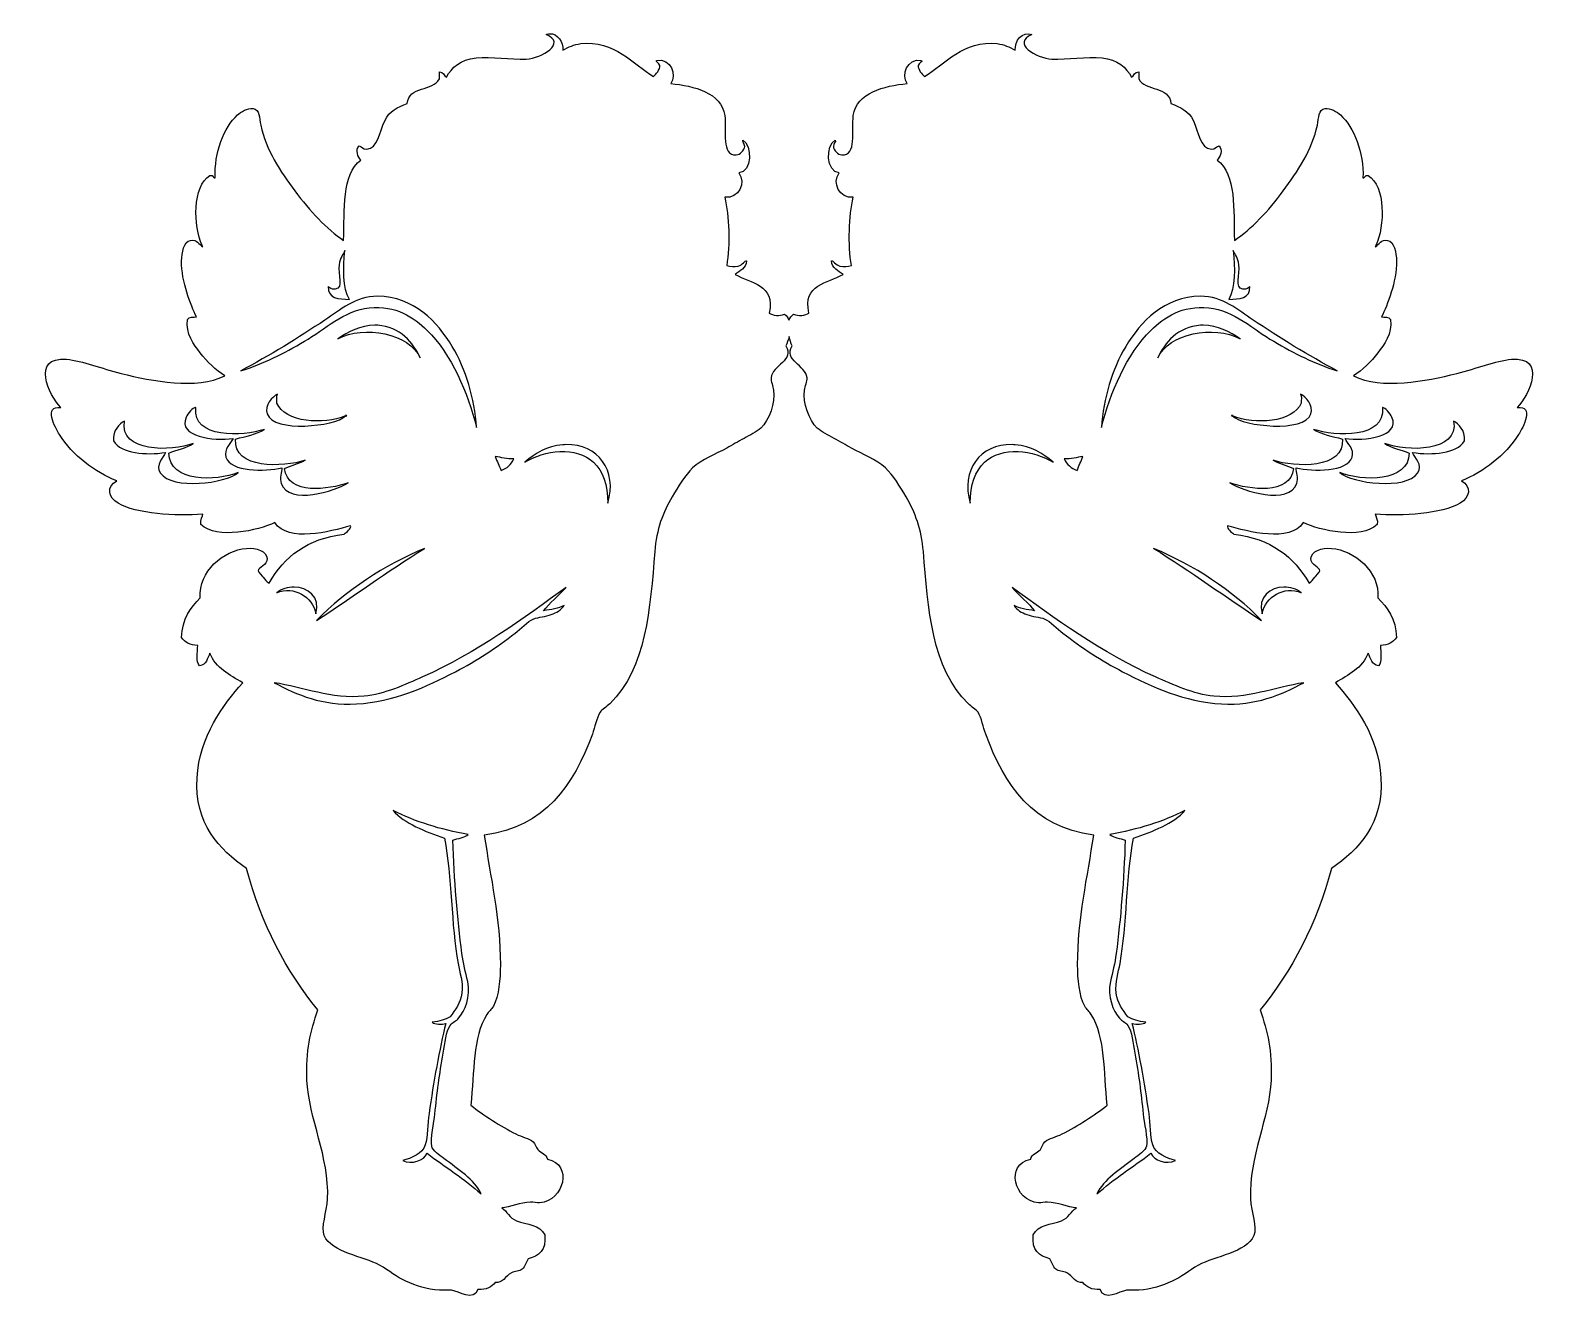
# Model space of a CAD drawing. Header units: centimetres. Extents: x -6.9 to 8.1, y -5.5 to 7.
import ezdxf

# ---------------------------------------------------------------- set-up
doc = ezdxf.new("R2010")
doc.units = ezdxf.units.CM
doc.header["$MEASUREMENT"] = 0
doc.layers.add('Layer 1', color=7, linetype='Continuous')

msp = doc.modelspace()

# ---------------------------------------------------------------- linework, layer by layer
at = {"layer": 'Layer 1', "color": 201}
for points, knots in [([(-1.79606, 6.97612), (-1.80756, 6.97526), (-1.81921, 6.97309), (-1.83161, 6.96785), (-1.83161, 6.96785), (-1.62352, 6.88403), (-1.87417, 6.73512), (-2.02839, 6.72642), (-2.02839, 6.72642), (-2.18449, 6.71761), (-2.36753, 6.75565), (-2.52366, 6.73882), (-2.52366, 6.73882), (-2.67656, 6.72234), (-2.76558, 6.64067), (-2.81636, 6.54865), (-2.81636, 6.54865), (-2.84454, 6.56069), (-2.84176, 6.60295), (-2.88581, 6.59909), (-2.88581, 6.59909), (-2.88581, 6.59909), (-2.88581, 6.52964), (-2.88581, 6.52964), (-2.88581, 6.52964), (-2.94923, 6.40682), (-3.19106, 6.46222), (-3.20331, 6.28821), (-3.20331, 6.28821), (-3.29986, 6.2481), (-3.37667, 6.21817), (-3.42573, 6.11623), (-3.42573, 6.11623), (-3.48018, 6.00307), (-3.49351, 5.84188), (-3.6035, 5.83759), (-3.6035, 5.83759), (-3.64753, 5.83587), (-3.64406, 5.85946), (-3.67957, 5.86901), (-3.67957, 5.86901), (-3.72063, 5.83374), (-3.68939, 5.75282), (-3.66055, 5.72928), (-3.66055, 5.72928), (-3.85423, 5.58342), (-3.82112, 5.23808), (-3.8317, 4.93553), (-3.8317, 4.93553), (-3.99799, 5.04607), (-4.1664, 5.22495), (-4.31456, 5.42418), (-4.31456, 5.42418), (-4.45484, 5.61283), (-4.60089, 5.83592), (-4.65108, 6.07241), (-4.65108, 6.07241), (-4.66725, 6.14853), (-4.65931, 6.2284), (-4.72715, 6.23695), (-4.72715, 6.23695), (-4.78142, 6.2438), (-4.84524, 6.20573), (-4.88011, 6.17411), (-4.88011, 6.17411), (-5.01497, 6.05177), (-5.11024, 5.80332), (-5.1017, 5.55151), (-5.1017, 5.55151), (-5.11604, 5.53759), (-5.11706, 5.59156), (-5.15296, 5.57714), (-5.15296, 5.57714), (-5.32557, 5.47022), (-5.3178, 5.07808), (-5.22903, 4.88509), (-5.22903, 4.88509), (-5.22784, 4.87996), (-5.22239, 4.87824), (-5.22242, 4.87186), (-5.22242, 4.87186), (-5.26414, 4.89779), (-5.27871, 4.94487), (-5.34314, 4.93553), (-5.34314, 4.93553), (-5.4122, 4.92553), (-5.43109, 4.815), (-5.43244, 4.73213), (-5.43244, 4.73213), (-5.4358, 4.52298), (-5.34134, 4.29935), (-5.28609, 4.17981), (-5.28609, 4.17981), (-5.3108, 4.17558), (-5.36041, 4.18389), (-5.37539, 4.15418), (-5.37539, 4.15418), (-5.39415, 4.01207), (-5.31119, 3.90733), (-5.24806, 3.82428), (-5.24806, 3.82428), (-5.18043, 3.73533), (-5.09577, 3.65672), (-5.00663, 3.59608), (-5.00663, 3.59608), (-5.28584, 3.46061), (-5.7208, 3.54476), (-6.02941, 3.62088), (-6.02941, 3.62088), (-6.22327, 3.66869), (-6.4115, 3.74765), (-6.56933, 3.76061), (-6.56933, 3.76061), (-6.92684, 3.78998), (-6.74145, 3.40586), (-6.62638, 3.28436), (-6.62638, 3.28436), (-6.80098, 3.30812), (-6.68225, 3.08639), (-6.63878, 3.01812), (-6.63878, 3.01812), (-6.50781, 2.81243), (-6.29112, 2.64323), (-6.07323, 2.56089), (-6.07323, 2.56089), (-6.17732, 2.50575), (-6.15785, 2.39457), (-6.06083, 2.33847), (-6.06083, 2.33847), (-5.88023, 2.23407), (-5.4904, 2.21164), (-5.22243, 2.23016), (-5.22243, 2.23016), (-5.22256, 2.21529), (-5.25304, 2.17617), (-5.24145, 2.12846), (-5.24145, 2.12846), (-5.08072, 1.97804), (-4.67792, 2.07027), (-4.51137, 2.14748), (-4.51137, 2.14748), (-4.38022, 1.94925), (-3.96571, 2.0574), (-3.76227, 2.11606), (-3.76227, 2.11606), (-3.75542, 2.08582), (-3.80329, 2.05526), (-3.82594, 2.03338), (-3.82594, 2.03338), (-4.19339, 1.99229), (-4.41759, 1.80902), (-4.56843, 1.55134), (-4.56843, 1.55134), (-4.59637, 1.56534), (-4.60736, 1.58468), (-4.62548, 1.60839), (-4.62548, 1.60839), (-4.63138, 1.61609), (-4.67711, 1.6625), (-4.67674, 1.67123), (-4.67674, 1.67123), (-4.67544, 1.70364), (-4.58572, 1.72749), (-4.58744, 1.79195), (-4.58744, 1.79195), (-4.58942, 1.86558), (-4.69453, 1.90182), (-4.79084, 1.89365), (-4.79084, 1.89365), (-5.01907, 1.87431), (-5.2689, 1.66622), (-5.24807, 1.405), (-5.24807, 1.405), (-5.34173, 1.30607), (-5.42867, 1.20029), (-5.43245, 1.01143), (-5.43245, 1.01143), (-5.39877, 0.96682), (-5.35085, 0.93653), (-5.2737, 0.93536), (-5.2737, 0.93536), (-5.27452, 0.86334), (-5.29315, 0.77755), (-5.25468, 0.73196), (-5.25468, 0.73196), (-5.18893, 0.74241), (-5.17703, 0.80631), (-5.15298, 0.85846), (-5.15298, 0.85846), (-5.09512, 0.71103), (-4.95846, 0.64232), (-4.82887, 0.56659), (-4.82887, 0.56659), (-5.02247, 0.34265), (-5.25454, 0.0425), (-5.28032, -0.37268), (-5.28032, -0.37268), (-5.30821, -0.82149), (-5.06172, -1.08221), (-4.79084, -1.26813), (-4.79084, -1.26813), (-4.64262, -1.82055), (-4.40143, -2.27991), (-4.08639, -2.66546), (-4.08639, -2.66546), (-4.1582, -2.87988), (-4.20663, -3.0674), (-4.19388, -3.35751), (-4.19388, -3.35751), (-4.17687, -3.74457), (-3.97146, -4.11155), (-3.99048, -4.53243), (-3.99048, -4.53243), (-3.99638, -4.66308), (-4.05794, -4.81094), (-4.02273, -4.89458), (-4.02273, -4.89458), (-3.95164, -5.06352), (-3.63471, -5.09795), (-3.4762, -5.18645), (-3.4762, -5.18645), (-3.38151, -5.23934), (-3.30685, -5.30538), (-3.21575, -5.3452), (-3.21575, -5.3452), (-3.11579, -5.38891), (-3.01073, -5.42592), (-2.88585, -5.43367), (-2.88585, -5.43367), (-2.84849, -5.436), (-2.78553, -5.43036), (-2.76513, -5.43367), (-2.76513, -5.43367), (-2.69232, -5.44552), (-2.54754, -5.54668), (-2.50468, -5.42788), (-2.50468, -5.42788), (-2.42017, -5.43195), (-2.37099, -5.40057), (-2.33353, -5.3576), (-2.33353, -5.3576), (-2.26574, -5.36967), (-2.23169, -5.294), (-2.17478, -5.26252), (-2.17478, -5.26252), (-2.13893, -5.24265), (-2.09576, -5.25052), (-2.06647, -5.22449), (-2.06647, -5.22449), (-2.03943, -5.20044), (-2.02622, -5.15547), (-2.00942, -5.12279), (-2.00942, -5.12279), (-1.90181, -5.09705), (-1.82898, -5.03722), (-1.84488, -4.88797), (-1.84488, -4.88797), (-1.88959, -4.78126), (-2.02177, -4.78835), (-2.12435, -4.74824), (-2.12435, -4.74824), (-2.19341, -4.72123), (-2.21576, -4.65377), (-2.26987, -4.62091), (-2.26987, -4.62091), (-2.18655, -4.61289), (-2.08889, -4.56865), (-1.98462, -4.56386), (-1.98462, -4.56386), (-1.9556, -4.56251), (-1.92504, -4.5732), (-1.89532, -4.57047), (-1.89532, -4.57047), (-1.65325, -4.54832), (-1.56327, -4.18848), (-1.81925, -4.13887), (-1.81925, -4.13887), (-1.82756, -4.08794), (-1.87989, -4.08088), (-1.91433, -4.04379), (-1.91433, -4.04379), (-1.93372, -4.02289), (-1.93535, -3.98727), (-1.95898, -3.9669), (-1.95898, -3.9669), (-1.99777, -3.93346), (-2.07269, -3.92052), (-2.13013, -3.89083), (-2.13013, -3.89083), (-2.2852, -3.81074), (-2.44439, -3.70977), (-2.57496, -3.60558), (-2.57496, -3.60558), (-2.53892, -3.27202), (-2.56051, -2.93775), (-2.41621, -2.71013), (-2.41621, -2.71013), (-2.40028, -2.68502), (-2.37207, -2.66219), (-2.35254, -2.62745), (-2.35254, -2.62745), (-2.29703, -2.52876), (-2.28372, -2.3581), (-2.28309, -2.22065), (-2.28309, -2.22065), (-2.28092, -1.7652), (-2.38472, -1.34645), (-2.44184, -0.93825), (-2.44184, -0.93825), (-1.83891, -0.86001), (-1.56229, -0.44722), (-1.37441, 0.0589), (-1.37441, 0.0589), (-1.34927, 0.12663), (-1.33385, 0.21573), (-1.29834, 0.2747), (-1.29834, 0.2747), (-1.28003, 0.3051), (-1.23292, 0.32857), (-1.20326, 0.35738), (-1.20326, 0.35738), (-0.84163, 0.70854), (-0.80259, 1.30332), (-0.75843, 1.8622), (-0.75843, 1.8622), (-0.7411, 2.08199), (-0.67742, 2.24903), (-0.58728, 2.40212), (-0.58728, 2.40212), (-0.52717, 2.50417), (-0.45942, 2.61578), (-0.38388, 2.68737), (-0.38388, 2.68737), (-0.29405, 2.77251), (-0.15727, 2.82243), (-0.04736, 2.88415), (-0.04736, 2.88415), (0.00677, 2.91455), (0.0658, 2.94776), (0.12379, 2.98006), (0.12379, 2.98006), (0.17967, 3.01115), (0.24793, 3.0422), (0.28915, 3.08093), (0.28915, 3.08093), (0.37522, 3.16184), (0.43121, 3.32894), (0.41565, 3.45631), (0.41565, 3.45631), (0.4111, 3.4937), (0.38796, 3.54352), (0.39085, 3.5762), (0.39085, 3.5762), (0.40233, 3.7055), (0.62831, 3.74982), (0.53637, 3.8937), (0.53637, 3.8937), (0.54895, 3.91766), (0.56062, 3.95093), (0.56862, 3.9863), (0.56862, 3.9863), (0.57661, 3.95097), (0.58747, 3.91763), (0.60004, 3.8937), (0.60004, 3.8937), (0.5081, 3.74982), (0.7349, 3.7055), (0.74639, 3.5762), (0.74639, 3.5762), (0.74927, 3.54352), (0.72531, 3.4937), (0.72076, 3.45631), (0.72076, 3.45631), (0.7052, 3.32894), (0.76202, 3.16184), (0.84809, 3.08093), (0.84809, 3.08093), (0.88931, 3.04219), (0.95757, 3.01115), (1.01345, 2.98006), (1.01345, 2.98006), (1.07145, 2.94775), (1.13047, 2.91455), (1.1846, 2.88415), (1.1846, 2.88415), (1.29451, 2.82242), (1.43129, 2.77251), (1.52112, 2.68737), (1.52112, 2.68737), (1.59666, 2.61577), (1.66441, 2.50417), (1.72452, 2.40212), (1.72452, 2.40212), (1.81466, 2.24903), (1.87834, 2.08199), (1.89567, 1.8622), (1.89567, 1.8622), (1.93983, 1.30332), (1.97887, 0.70854), (2.3405, 0.35738), (2.3405, 0.35738), (2.37016, 0.32857), (2.41728, 0.3051), (2.43558, 0.2747), (2.43558, 0.2747), (2.47109, 0.21572), (2.48651, 0.12663), (2.51165, 0.0589), (2.51165, 0.0589), (2.69953, -0.44722), (2.97532, -0.86001), (3.57825, -0.93825), (3.57825, -0.93825), (3.52113, -1.34645), (3.41733, -1.7652), (3.4195, -2.22065), (3.4195, -2.22065), (3.42014, -2.3581), (3.43427, -2.52876), (3.48978, -2.62745), (3.48978, -2.62745), (3.50931, -2.66219), (3.53752, -2.68502), (3.55345, -2.71013), (3.55345, -2.71013), (3.69775, -2.93775), (3.67616, -3.27202), (3.7122, -3.60558), (3.7122, -3.60558), (3.58163, -3.70977), (3.42244, -3.81074), (3.26737, -3.89083), (3.26737, -3.89083), (3.20993, -3.92052), (3.13501, -3.93345), (3.09622, -3.9669), (3.09622, -3.9669), (3.07259, -3.98727), (3.07097, -4.02289), (3.05157, -4.04379), (3.05157, -4.04379), (3.01712, -4.08088), (2.96479, -4.08794), (2.95649, -4.13887), (2.95649, -4.13887), (2.70051, -4.18848), (2.79049, -4.54833), (3.03256, -4.57047), (3.03256, -4.57047), (3.06227, -4.5732), (3.09201, -4.56251), (3.12103, -4.56386), (3.12103, -4.56386), (3.2253, -4.56865), (3.32379, -4.61289), (3.40711, -4.62091), (3.40711, -4.62091), (3.353, -4.65377), (3.32982, -4.72123), (3.26076, -4.74824), (3.26076, -4.74824), (3.15818, -4.78835), (3.02601, -4.78127), (2.98129, -4.88797), (2.98129, -4.88797), (2.96539, -5.03722), (3.03905, -5.09704), (3.14665, -5.12279), (3.14665, -5.12279), (3.16345, -5.15547), (3.17666, -5.20044), (3.2037, -5.22449), (3.2037, -5.22449), (3.23299, -5.25053), (3.27616, -5.24265), (3.31201, -5.26252), (3.31201, -5.26252), (3.36892, -5.29401), (3.40297, -5.36967), (3.47076, -5.3576), (3.47076, -5.3576), (3.50823, -5.40057), (3.5574, -5.43195), (3.64191, -5.42788), (3.64191, -5.42788), (3.68477, -5.54668), (3.82955, -5.44552), (3.90236, -5.43367), (3.90236, -5.43367), (3.92276, -5.43036), (3.98572, -5.436), (4.02308, -5.43367), (4.02308, -5.43367), (4.14796, -5.42592), (4.25302, -5.38891), (4.35298, -5.3452), (4.35298, -5.3452), (4.44408, -5.30538), (4.51873, -5.23934), (4.61343, -5.18645), (4.61343, -5.18645), (4.77194, -5.09795), (5.08887, -5.06352), (5.15996, -4.89458), (5.15996, -4.89458), (5.19518, -4.81095), (5.13361, -4.66308), (5.12771, -4.53243), (5.12771, -4.53243), (5.10869, -4.11156), (5.3141, -3.74457), (5.33111, -3.35751), (5.33111, -3.35751), (5.34386, -3.06739), (5.2946, -2.87988), (5.2228, -2.66546), (5.2228, -2.66546), (5.53784, -2.27991), (5.77986, -1.82055), (5.92808, -1.26813), (5.92808, -1.26813), (6.19896, -1.08221), (6.44462, -0.82149), (6.41673, -0.37268), (6.41673, -0.37268), (6.39096, 0.0425), (6.15971, 0.34265), (5.96611, 0.56659), (5.96611, 0.56659), (6.0957, 0.64231), (6.23236, 0.71103), (6.29022, 0.85846), (6.29022, 0.85846), (6.31427, 0.80631), (6.32617, 0.74241), (6.39192, 0.73196), (6.39192, 0.73196), (6.43039, 0.77755), (6.41176, 0.86334), (6.41094, 0.93536), (6.41094, 0.93536), (6.48809, 0.93652), (6.53601, 0.96682), (6.56969, 1.01143), (6.56969, 1.01143), (6.56591, 1.20029), (6.47897, 1.30607), (6.38531, 1.405), (6.38531, 1.405), (6.40613, 1.66622), (6.15631, 1.87431), (5.92808, 1.89365), (5.92808, 1.89365), (5.83177, 1.90183), (5.72667, 1.86558), (5.72468, 1.79195), (5.72468, 1.79195), (5.72296, 1.7275), (5.81268, 1.70365), (5.81398, 1.67123), (5.81398, 1.67123), (5.81435, 1.6625), (5.76862, 1.61609), (5.76272, 1.60839), (5.76272, 1.60839), (5.7446, 1.58468), (5.73361, 1.56534), (5.70567, 1.55134), (5.70567, 1.55134), (5.55483, 1.80902), (5.33064, 1.99229), (4.96318, 2.03338), (4.96318, 2.03338), (4.94053, 2.05526), (4.89266, 2.08582), (4.89951, 2.11606), (4.89951, 2.11606), (5.10295, 2.0574), (5.51746, 1.94925), (5.64861, 2.14748), (5.64861, 2.14748), (5.81517, 2.07027), (6.21796, 1.97805), (6.37869, 2.12846), (6.37869, 2.12846), (6.39028, 2.17616), (6.35981, 2.21529), (6.35967, 2.23016), (6.35967, 2.23016), (6.62764, 2.21164), (7.01746, 2.23407), (7.19807, 2.33847), (7.19807, 2.33847), (7.29509, 2.39456), (7.31456, 2.50575), (7.21047, 2.56089), (7.21047, 2.56089), (7.42835, 2.64323), (7.64505, 2.81244), (7.77602, 3.01812), (7.77602, 3.01812), (7.81949, 3.08638), (7.93739, 3.30812), (7.76279, 3.28436), (7.76279, 3.28436), (7.87786, 3.40586), (8.06324, 3.78998), (7.70574, 3.76061), (7.70574, 3.76061), (7.54792, 3.74765), (7.36051, 3.66869), (7.16665, 3.62088), (7.16665, 3.62088), (6.85804, 3.54476), (6.42308, 3.46061), (6.14387, 3.59608), (6.14387, 3.59608), (6.23301, 3.65672), (6.31767, 3.73533), (6.3853, 3.82428), (6.3853, 3.82428), (6.44843, 3.90733), (6.53056, 4.01207), (6.5118, 4.15418), (6.5118, 4.15418), (6.49682, 4.18389), (6.44804, 4.17558), (6.42333, 4.17981), (6.42333, 4.17981), (6.47858, 4.29935), (6.57304, 4.52297), (6.56968, 4.73213), (6.56968, 4.73213), (6.56833, 4.815), (6.54944, 4.92553), (6.48038, 4.93553), (6.48038, 4.93553), (6.41595, 4.94487), (6.40139, 4.89779), (6.35966, 4.87186), (6.35966, 4.87186), (6.35963, 4.87824), (6.36508, 4.87996), (6.36627, 4.88509), (6.36627, 4.88509), (6.45504, 5.07808), (6.46282, 5.47022), (6.2902, 5.57714), (6.2902, 5.57714), (6.2543, 5.59156), (6.25328, 5.53759), (6.23894, 5.55151), (6.23894, 5.55151), (6.24749, 5.80331), (6.15138, 6.05176), (6.01652, 6.17411), (6.01652, 6.17411), (5.98165, 6.20573), (5.91865, 6.2438), (5.86438, 6.23695), (5.86438, 6.23695), (5.79654, 6.2284), (5.80448, 6.14853), (5.78831, 6.07241), (5.78831, 6.07241), (5.73812, 5.83593), (5.59208, 5.61283), (5.45179, 5.42418), (5.45179, 5.42418), (5.30362, 5.22495), (5.13522, 5.04607), (4.96893, 4.93553), (4.96893, 4.93553), (4.95835, 5.23808), (4.99145, 5.58342), (4.79778, 5.72928), (4.79778, 5.72928), (4.82662, 5.75283), (4.85786, 5.83374), (4.8168, 5.86901), (4.8168, 5.86901), (4.78129, 5.85946), (4.78476, 5.83587), (4.74073, 5.83759), (4.74073, 5.83759), (4.63074, 5.84188), (4.61741, 6.00307), (4.56296, 6.11623), (4.56296, 6.11623), (4.51391, 6.21817), (4.43709, 6.2481), (4.34054, 6.28821), (4.34054, 6.28821), (4.32829, 6.46223), (4.08646, 6.40682), (4.02304, 6.52964), (4.02304, 6.52964), (4.02304, 6.52964), (4.02304, 6.59909), (4.02304, 6.59909), (4.02304, 6.59909), (3.97899, 6.60295), (3.98094, 6.56069), (3.95276, 6.54865), (3.95276, 6.54865), (3.90199, 6.64067), (3.81379, 6.72234), (3.66089, 6.73882), (3.66089, 6.73882), (3.50476, 6.75565), (3.32173, 6.71761), (3.16562, 6.72642), (3.16562, 6.72642), (3.01139, 6.73512), (2.76074, 6.88403), (2.96884, 6.96785), (2.96884, 6.96785), (2.86962, 7.00979), (2.79556, 6.89982), (2.80348, 6.81489), (2.80348, 6.81489), (2.74427, 6.84296), (2.69353, 6.87101), (2.62571, 6.87856), (2.62571, 6.87856), (2.29588, 6.91518), (2.10062, 6.67364), (1.90803, 6.55445), (1.90803, 6.55445), (1.88422, 6.5771), (1.83966, 6.62114), (1.84519, 6.66276), (1.84519, 6.66276), (1.84874, 6.6894), (1.89336, 6.69867), (1.87661, 6.7132), (1.87661, 6.7132), (1.73556, 6.7386), (1.67375, 6.56374), (1.73688, 6.485), (1.73688, 6.485), (1.50783, 6.4601), (1.23496, 6.397), (1.20358, 6.1675), (1.20358, 6.1675), (1.18286, 6.01595), (1.24307, 5.77094), (1.08948, 5.77972), (1.08948, 5.77972), (1.0508, 5.78192), (1.00854, 5.82655), (1.0068, 5.8624), (1.0068, 5.8624), (1.00532, 5.89275), (1.03447, 5.9062), (1.02582, 5.92607), (1.02582, 5.92607), (0.92845, 5.87829), (0.93492, 5.60666), (1.06385, 5.60196), (1.06385, 5.60196), (0.99096, 5.507), (1.06393, 5.34283), (1.20358, 5.36135), (1.20358, 5.36135), (1.15812, 5.17725), (1.15086, 4.8923), (1.18456, 4.68749), (1.18456, 4.68749), (1.14503, 4.67757), (1.11157, 4.67046), (1.07046, 4.6817), (1.07046, 4.6817), (1.03008, 4.69273), (1.00167, 4.73991), (0.98778, 4.73214), (0.98778, 4.73214), (0.99461, 4.65642), (1.05497, 4.63466), (1.10188, 4.59902), (1.10188, 4.59902), (0.95183, 4.51306), (0.69924, 4.49919), (0.76536, 4.21785), (0.76536, 4.21785), (0.7298, 4.1906), (0.66101, 4.18634), (0.61322, 4.20545), (0.61322, 4.20545), (0.59144, 4.19207), (0.57638, 4.17103), (0.56774, 4.14592), (0.56774, 4.14592), (0.5591, 4.17089), (0.54561, 4.19212), (0.52392, 4.20545), (0.52392, 4.20545), (0.47614, 4.18635), (0.40734, 4.1906), (0.37178, 4.21785), (0.37178, 4.21785), (0.4379, 4.49918), (0.18531, 4.51305), (0.03526, 4.59902), (0.03526, 4.59902), (0.08217, 4.63466), (0.14254, 4.65641), (0.14936, 4.73214), (0.14936, 4.73214), (0.13547, 4.73992), (0.10705, 4.69274), (0.06668, 4.6817), (0.06668, 4.6817), (0.02556, 4.67046), (-0.00789, 4.67757), (-0.04742, 4.68749), (-0.04742, 4.68749), (-0.01371, 4.8923), (-0.02098, 5.17725), (-0.06644, 5.36135), (-0.06644, 5.36135), (0.07321, 5.34283), (0.14619, 5.507), (0.07329, 5.60196), (0.07329, 5.60196), (0.20222, 5.60667), (0.20869, 5.87829), (0.11132, 5.92607), (0.11132, 5.92607), (0.10267, 5.9062), (0.13182, 5.89275), (0.13034, 5.8624), (0.13034, 5.8624), (0.12859, 5.82655), (0.08634, 5.78191), (0.04766, 5.77972), (0.04766, 5.77972), (-0.10593, 5.77094), (-0.04572, 6.01595), (-0.06644, 6.1675), (-0.06644, 6.1675), (-0.09782, 6.397), (-0.37069, 6.4601), (-0.59974, 6.485), (-0.59974, 6.485), (-0.53661, 6.56374), (-0.59843, 6.7386), (-0.73947, 6.7132), (-0.73947, 6.7132), (-0.75622, 6.69867), (-0.7116, 6.68941), (-0.70805, 6.66276), (-0.70805, 6.66276), (-0.70252, 6.62114), (-0.7479, 6.57709), (-0.77172, 6.55445), (-0.77172, 6.55445), (-0.96431, 6.67364), (-1.15957, 6.91518), (-1.4894, 6.87856), (-1.4894, 6.87856), (-1.55721, 6.87102), (-1.60795, 6.84297), (-1.66717, 6.81489), (-1.66717, 6.81489), (-1.66025, 6.8892), (-1.71567, 6.98211), (-1.79615, 6.97612), (-1.79615, 6.97612), (-1.79615, 6.97612), (-1.79606, 6.97612), (-1.79606, 6.97612)], [0, 0, 0, 0, 0.00456621, 0.00456621, 0.00456621, 0.00456621, 0.00913242, 0.00913242, 0.00913242, 0.00913242, 0.01369863, 0.01369863, 0.01369863, 0.01369863, 0.01826484, 0.01826484, 0.01826484, 0.01826484, 0.02283105, 0.02283105, 0.02283105, 0.02283105, 0.02739726, 0.02739726, 0.02739726, 0.02739726, 0.03196347, 0.03196347, 0.03196347, 0.03196347, 0.03652968, 0.03652968, 0.03652968, 0.03652968, 0.04109589, 0.04109589, 0.04109589, 0.04109589, 0.0456621, 0.0456621, 0.0456621, 0.0456621, 0.05022831, 0.05022831, 0.05022831, 0.05022831, 0.05479452, 0.05479452, 0.05479452, 0.05479452, 0.05936073, 0.05936073, 0.05936073, 0.05936073, 0.06392694, 0.06392694, 0.06392694, 0.06392694, 0.06849315, 0.06849315, 0.06849315, 0.06849315, 0.07305936, 0.07305936, 0.07305936, 0.07305936, 0.07762557, 0.07762557, 0.07762557, 0.07762557, 0.08219178, 0.08219178, 0.08219178, 0.08219178, 0.08675799, 0.08675799, 0.08675799, 0.08675799, 0.0913242, 0.0913242, 0.0913242, 0.0913242, 0.09589041, 0.09589041, 0.09589041, 0.09589041, 0.10045662, 0.10045662, 0.10045662, 0.10045662, 0.10502283, 0.10502283, 0.10502283, 0.10502283, 0.10958904, 0.10958904, 0.10958904, 0.10958904, 0.11415525, 0.11415525, 0.11415525, 0.11415525, 0.11872146, 0.11872146, 0.11872146, 0.11872146, 0.12328767, 0.12328767, 0.12328767, 0.12328767, 0.12785388, 0.12785388, 0.12785388, 0.12785388, 0.13242009, 0.13242009, 0.13242009, 0.13242009, 0.1369863, 0.1369863, 0.1369863, 0.1369863, 0.14155251, 0.14155251, 0.14155251, 0.14155251, 0.14611872, 0.14611872, 0.14611872, 0.14611872, 0.15068493, 0.15068493, 0.15068493, 0.15068493, 0.15525114, 0.15525114, 0.15525114, 0.15525114, 0.15981735, 0.15981735, 0.15981735, 0.15981735, 0.16438356, 0.16438356, 0.16438356, 0.16438356, 0.16894977, 0.16894977, 0.16894977, 0.16894977, 0.17351598, 0.17351598, 0.17351598, 0.17351598, 0.17808219, 0.17808219, 0.17808219, 0.17808219, 0.1826484, 0.1826484, 0.1826484, 0.1826484, 0.18721461, 0.18721461, 0.18721461, 0.18721461, 0.19178082, 0.19178082, 0.19178082, 0.19178082, 0.19634703, 0.19634703, 0.19634703, 0.19634703, 0.20091324, 0.20091324, 0.20091324, 0.20091324, 0.20547945, 0.20547945, 0.20547945, 0.20547945, 0.21004566, 0.21004566, 0.21004566, 0.21004566, 0.21461187, 0.21461187, 0.21461187, 0.21461187, 0.21917808, 0.21917808, 0.21917808, 0.21917808, 0.22374429, 0.22374429, 0.22374429, 0.22374429, 0.2283105, 0.2283105, 0.2283105, 0.2283105, 0.23287671, 0.23287671, 0.23287671, 0.23287671, 0.23744292, 0.23744292, 0.23744292, 0.23744292, 0.24200913, 0.24200913, 0.24200913, 0.24200913, 0.24657534, 0.24657534, 0.24657534, 0.24657534, 0.25114155, 0.25114155, 0.25114155, 0.25114155, 0.25570776, 0.25570776, 0.25570776, 0.25570776, 0.26027397, 0.26027397, 0.26027397, 0.26027397, 0.26484018, 0.26484018, 0.26484018, 0.26484018, 0.26940639, 0.26940639, 0.26940639, 0.26940639, 0.2739726, 0.2739726, 0.2739726, 0.2739726, 0.27853881, 0.27853881, 0.27853881, 0.27853881, 0.28310502, 0.28310502, 0.28310502, 0.28310502, 0.28767123, 0.28767123, 0.28767123, 0.28767123, 0.29223744, 0.29223744, 0.29223744, 0.29223744, 0.29680365, 0.29680365, 0.29680365, 0.29680365, 0.30136986, 0.30136986, 0.30136986, 0.30136986, 0.30593607, 0.30593607, 0.30593607, 0.30593607, 0.31050228, 0.31050228, 0.31050228, 0.31050228, 0.31506849, 0.31506849, 0.31506849, 0.31506849, 0.3196347, 0.3196347, 0.3196347, 0.3196347, 0.32420091, 0.32420091, 0.32420091, 0.32420091, 0.32876712, 0.32876712, 0.32876712, 0.32876712, 0.33333333, 0.33333333, 0.33333333, 0.33333333, 0.33789954, 0.33789954, 0.33789954, 0.33789954, 0.34246575, 0.34246575, 0.34246575, 0.34246575, 0.34703196, 0.34703196, 0.34703196, 0.34703196, 0.35159817, 0.35159817, 0.35159817, 0.35159817, 0.35616438, 0.35616438, 0.35616438, 0.35616438, 0.36073059, 0.36073059, 0.36073059, 0.36073059, 0.3652968, 0.3652968, 0.3652968, 0.3652968, 0.36986301, 0.36986301, 0.36986301, 0.36986301, 0.37442922, 0.37442922, 0.37442922, 0.37442922, 0.37899543, 0.37899543, 0.37899543, 0.37899543, 0.38356164, 0.38356164, 0.38356164, 0.38356164, 0.38812785, 0.38812785, 0.38812785, 0.38812785, 0.39269406, 0.39269406, 0.39269406, 0.39269406, 0.39726027, 0.39726027, 0.39726027, 0.39726027, 0.40182648, 0.40182648, 0.40182648, 0.40182648, 0.40639269, 0.40639269, 0.40639269, 0.40639269, 0.4109589, 0.4109589, 0.4109589, 0.4109589, 0.41552511, 0.41552511, 0.41552511, 0.41552511, 0.42009132, 0.42009132, 0.42009132, 0.42009132, 0.42465753, 0.42465753, 0.42465753, 0.42465753, 0.42922374, 0.42922374, 0.42922374, 0.42922374, 0.43378995, 0.43378995, 0.43378995, 0.43378995, 0.43835616, 0.43835616, 0.43835616, 0.43835616, 0.44292237, 0.44292237, 0.44292237, 0.44292237, 0.44748858, 0.44748858, 0.44748858, 0.44748858, 0.45205479, 0.45205479, 0.45205479, 0.45205479, 0.456621, 0.456621, 0.456621, 0.456621, 0.46118721, 0.46118721, 0.46118721, 0.46118721, 0.46575342, 0.46575342, 0.46575342, 0.46575342, 0.47031963, 0.47031963, 0.47031963, 0.47031963, 0.47488584, 0.47488584, 0.47488584, 0.47488584, 0.47945205, 0.47945205, 0.47945205, 0.47945205, 0.48401826, 0.48401826, 0.48401826, 0.48401826, 0.48858447, 0.48858447, 0.48858447, 0.48858447, 0.49315068, 0.49315068, 0.49315068, 0.49315068, 0.49771689, 0.49771689, 0.49771689, 0.49771689, 0.50228311, 0.50228311, 0.50228311, 0.50228311, 0.50684932, 0.50684932, 0.50684932, 0.50684932, 0.51141553, 0.51141553, 0.51141553, 0.51141553, 0.51598174, 0.51598174, 0.51598174, 0.51598174, 0.52054795, 0.52054795, 0.52054795, 0.52054795, 0.52511416, 0.52511416, 0.52511416, 0.52511416, 0.52968037, 0.52968037, 0.52968037, 0.52968037, 0.53424658, 0.53424658, 0.53424658, 0.53424658, 0.53881279, 0.53881279, 0.53881279, 0.53881279, 0.543379, 0.543379, 0.543379, 0.543379, 0.54794521, 0.54794521, 0.54794521, 0.54794521, 0.55251142, 0.55251142, 0.55251142, 0.55251142, 0.55707763, 0.55707763, 0.55707763, 0.55707763, 0.56164384, 0.56164384, 0.56164384, 0.56164384, 0.56621005, 0.56621005, 0.56621005, 0.56621005, 0.57077626, 0.57077626, 0.57077626, 0.57077626, 0.57534247, 0.57534247, 0.57534247, 0.57534247, 0.57990868, 0.57990868, 0.57990868, 0.57990868, 0.58447489, 0.58447489, 0.58447489, 0.58447489, 0.5890411, 0.5890411, 0.5890411, 0.5890411, 0.59360731, 0.59360731, 0.59360731, 0.59360731, 0.59817352, 0.59817352, 0.59817352, 0.59817352, 0.60273973, 0.60273973, 0.60273973, 0.60273973, 0.60730594, 0.60730594, 0.60730594, 0.60730594, 0.61187215, 0.61187215, 0.61187215, 0.61187215, 0.61643836, 0.61643836, 0.61643836, 0.61643836, 0.62100457, 0.62100457, 0.62100457, 0.62100457, 0.62557078, 0.62557078, 0.62557078, 0.62557078, 0.63013699, 0.63013699, 0.63013699, 0.63013699, 0.6347032, 0.6347032, 0.6347032, 0.6347032, 0.63926941, 0.63926941, 0.63926941, 0.63926941, 0.64383562, 0.64383562, 0.64383562, 0.64383562, 0.64840183, 0.64840183, 0.64840183, 0.64840183, 0.65296804, 0.65296804, 0.65296804, 0.65296804, 0.65753425, 0.65753425, 0.65753425, 0.65753425, 0.66210046, 0.66210046, 0.66210046, 0.66210046, 0.66666667, 0.66666667, 0.66666667, 0.66666667, 0.67123288, 0.67123288, 0.67123288, 0.67123288, 0.67579909, 0.67579909, 0.67579909, 0.67579909, 0.6803653, 0.6803653, 0.6803653, 0.6803653, 0.68493151, 0.68493151, 0.68493151, 0.68493151, 0.68949772, 0.68949772, 0.68949772, 0.68949772, 0.69406393, 0.69406393, 0.69406393, 0.69406393, 0.69863014, 0.69863014, 0.69863014, 0.69863014, 0.70319635, 0.70319635, 0.70319635, 0.70319635, 0.70776256, 0.70776256, 0.70776256, 0.70776256, 0.71232877, 0.71232877, 0.71232877, 0.71232877, 0.71689498, 0.71689498, 0.71689498, 0.71689498, 0.72146119, 0.72146119, 0.72146119, 0.72146119, 0.7260274, 0.7260274, 0.7260274, 0.7260274, 0.73059361, 0.73059361, 0.73059361, 0.73059361, 0.73515982, 0.73515982, 0.73515982, 0.73515982, 0.73972603, 0.73972603, 0.73972603, 0.73972603, 0.74429224, 0.74429224, 0.74429224, 0.74429224, 0.74885845, 0.74885845, 0.74885845, 0.74885845, 0.75342466, 0.75342466, 0.75342466, 0.75342466, 0.75799087, 0.75799087, 0.75799087, 0.75799087, 0.76255708, 0.76255708, 0.76255708, 0.76255708, 0.76712329, 0.76712329, 0.76712329, 0.76712329, 0.7716895, 0.7716895, 0.7716895, 0.7716895, 0.77625571, 0.77625571, 0.77625571, 0.77625571, 0.78082192, 0.78082192, 0.78082192, 0.78082192, 0.78538813, 0.78538813, 0.78538813, 0.78538813, 0.78995434, 0.78995434, 0.78995434, 0.78995434, 0.79452055, 0.79452055, 0.79452055, 0.79452055, 0.79908676, 0.79908676, 0.79908676, 0.79908676, 0.80365297, 0.80365297, 0.80365297, 0.80365297, 0.80821918, 0.80821918, 0.80821918, 0.80821918, 0.81278539, 0.81278539, 0.81278539, 0.81278539, 0.8173516, 0.8173516, 0.8173516, 0.8173516, 0.82191781, 0.82191781, 0.82191781, 0.82191781, 0.82648402, 0.82648402, 0.82648402, 0.82648402, 0.83105023, 0.83105023, 0.83105023, 0.83105023, 0.83561644, 0.83561644, 0.83561644, 0.83561644, 0.84018265, 0.84018265, 0.84018265, 0.84018265, 0.84474886, 0.84474886, 0.84474886, 0.84474886, 0.84931507, 0.84931507, 0.84931507, 0.84931507, 0.85388128, 0.85388128, 0.85388128, 0.85388128, 0.85844749, 0.85844749, 0.85844749, 0.85844749, 0.8630137, 0.8630137, 0.8630137, 0.8630137, 0.86757991, 0.86757991, 0.86757991, 0.86757991, 0.87214612, 0.87214612, 0.87214612, 0.87214612, 0.87671233, 0.87671233, 0.87671233, 0.87671233, 0.88127854, 0.88127854, 0.88127854, 0.88127854, 0.88584475, 0.88584475, 0.88584475, 0.88584475, 0.89041096, 0.89041096, 0.89041096, 0.89041096, 0.89497717, 0.89497717, 0.89497717, 0.89497717, 0.89954338, 0.89954338, 0.89954338, 0.89954338, 0.90410959, 0.90410959, 0.90410959, 0.90410959, 0.9086758, 0.9086758, 0.9086758, 0.9086758, 0.91324201, 0.91324201, 0.91324201, 0.91324201, 0.91780822, 0.91780822, 0.91780822, 0.91780822, 0.92237443, 0.92237443, 0.92237443, 0.92237443, 0.92694064, 0.92694064, 0.92694064, 0.92694064, 0.93150685, 0.93150685, 0.93150685, 0.93150685, 0.93607306, 0.93607306, 0.93607306, 0.93607306, 0.94063927, 0.94063927, 0.94063927, 0.94063927, 0.94520548, 0.94520548, 0.94520548, 0.94520548, 0.94977169, 0.94977169, 0.94977169, 0.94977169, 0.9543379, 0.9543379, 0.9543379, 0.9543379, 0.95890411, 0.95890411, 0.95890411, 0.95890411, 0.96347032, 0.96347032, 0.96347032, 0.96347032, 0.96803653, 0.96803653, 0.96803653, 0.96803653, 0.97260274, 0.97260274, 0.97260274, 0.97260274, 0.97716895, 0.97716895, 0.97716895, 0.97716895, 0.98173516, 0.98173516, 0.98173516, 0.98173516, 0.98630137, 0.98630137, 0.98630137, 0.98630137, 0.99086758, 0.99086758, 0.99086758, 0.99086758, 1, 1, 1, 1]), ([(-3.81929, 4.83383), (-3.83892, 4.66577), (-3.84129, 4.4672), (-3.77464, 4.35097), (-3.77464, 4.35097), (-3.88087, 4.35695), (-3.99076, 4.36001), (-3.98465, 4.4783), (-3.98465, 4.4783), (-3.97044, 4.46991), (-3.95453, 4.44679), (-3.91437, 4.45267), (-3.91437, 4.45267), (-3.82775, 4.46534), (-3.88975, 4.59671), (-3.87634, 4.6941), (-3.87634, 4.6941), (-3.8666, 4.76501), (-3.83675, 4.79785), (-3.81929, 4.83383)], [0, 0, 0, 0, 0.16666667, 0.16666667, 0.16666667, 0.16666667, 0.33333333, 0.33333333, 0.33333333, 0.33333333, 0.5, 0.5, 0.5, 0.5, 0.66666667, 0.66666667, 0.66666667, 0.66666667, 1, 1, 1, 1]), ([(4.9566, 4.83383), (4.97406, 4.79785), (5.00391, 4.76501), (5.01365, 4.6941), (5.01365, 4.6941), (5.02706, 4.59671), (4.96506, 4.46534), (5.05168, 4.45267), (5.05168, 4.45267), (5.09184, 4.4468), (5.10775, 4.46991), (5.12196, 4.4783), (5.12196, 4.4783), (5.12807, 4.36), (5.01818, 4.35695), (4.91195, 4.35097), (4.91195, 4.35097), (4.9786, 4.4672), (4.97623, 4.66577), (4.9566, 4.83383)], [0, 0, 0, 0, 0.16666667, 0.16666667, 0.16666667, 0.16666667, 0.33333333, 0.33333333, 0.33333333, 0.33333333, 0.5, 0.5, 0.5, 0.5, 0.66666667, 0.66666667, 0.66666667, 0.66666667, 1, 1, 1, 1]), ([(-3.49518, 4.38321), (-3.13955, 4.38321), (-2.90319, 4.12842), (-2.75931, 3.88794), (-2.75931, 3.88794), (-2.62347, 3.6609), (-2.53968, 3.37637), (-2.51788, 3.08758), (-2.51788, 3.08758), (-2.60638, 3.43088), (-2.76581, 3.81291), (-3.00653, 4.04669), (-3.00653, 4.04669), (-3.13925, 4.17554), (-3.31474, 4.29628), (-3.57786, 4.26911), (-3.57786, 4.26911), (-3.8303, 4.24305), (-4.01754, 4.05646), (-4.21947, 3.93838), (-4.21947, 3.93838), (-4.42304, 3.81934), (-4.62312, 3.71673), (-4.84786, 3.64651), (-4.84786, 3.64651), (-4.56499, 3.79708), (-4.27534, 3.97477), (-4.01608, 4.14839), (-4.01608, 4.14839), (-3.86648, 4.24856), (-3.71973, 4.38321), (-3.49518, 4.38321)], [0, 0, 0, 0, 0.11111111, 0.11111111, 0.11111111, 0.11111111, 0.22222222, 0.22222222, 0.22222222, 0.22222222, 0.33333333, 0.33333333, 0.33333333, 0.33333333, 0.44444444, 0.44444444, 0.44444444, 0.44444444, 0.55555556, 0.55555556, 0.55555556, 0.55555556, 0.66666667, 0.66666667, 0.66666667, 0.66666667, 0.77777778, 0.77777778, 0.77777778, 0.77777778, 1, 1, 1, 1]), ([(4.63249, 4.38321), (4.85704, 4.38321), (5.00379, 4.24856), (5.15339, 4.14839), (5.15339, 4.14839), (5.41266, 3.97477), (5.70231, 3.79708), (5.98517, 3.64651), (5.98517, 3.64651), (5.76043, 3.71673), (5.56035, 3.81934), (5.35678, 3.93838), (5.35678, 3.93838), (5.15485, 4.05646), (4.9676, 4.24305), (4.71517, 4.26911), (4.71517, 4.26911), (4.45204, 4.29628), (4.27655, 4.17555), (4.14384, 4.04669), (4.14384, 4.04669), (3.90312, 3.8129), (3.74286, 3.43087), (3.65436, 3.08758), (3.65436, 3.08758), (3.67616, 3.37637), (3.75996, 3.66091), (3.89579, 3.88794), (3.89579, 3.88794), (4.03967, 4.12842), (4.27686, 4.38321), (4.63249, 4.38321)], [0, 0, 0, 0, 0.11111111, 0.11111111, 0.11111111, 0.11111111, 0.22222222, 0.22222222, 0.22222222, 0.22222222, 0.33333333, 0.33333333, 0.33333333, 0.33333333, 0.44444444, 0.44444444, 0.44444444, 0.44444444, 0.55555556, 0.55555556, 0.55555556, 0.55555556, 0.66666667, 0.66666667, 0.66666667, 0.66666667, 0.77777778, 0.77777778, 0.77777778, 0.77777778, 1, 1, 1, 1]), ([(-3.52412, 4.09795), (-3.51459, 4.09797), (-3.50495, 4.09776), (-3.49518, 4.09712), (-3.49518, 4.09712), (-3.27878, 4.08294), (-3.13623, 3.92308), (-3.07681, 3.77383), (-3.07681, 3.77383), (-3.17915, 4.01828), (-3.62968, 4.09986), (-3.88958, 3.964), (-3.88958, 3.964), (-3.7848, 4.02668), (-3.66708, 4.09771), (-3.52412, 4.09795)], [0, 0, 0, 0, 0.2, 0.2, 0.2, 0.2, 0.4, 0.4, 0.4, 0.4, 0.6, 0.6, 0.6, 0.6, 1, 1, 1, 1]), ([(4.66143, 4.09795), (4.80438, 4.09771), (4.92128, 4.02669), (5.02606, 3.964), (5.02606, 3.964), (4.76616, 4.09986), (4.31563, 4.01828), (4.21329, 3.77383), (4.21329, 3.77383), (4.27272, 3.92308), (4.41609, 4.08294), (4.63249, 4.09712), (4.63249, 4.09712), (4.64225, 4.09776), (4.6519, 4.09796), (4.66143, 4.09795)], [0, 0, 0, 0, 0.2, 0.2, 0.2, 0.2, 0.4, 0.4, 0.4, 0.4, 0.6, 0.6, 0.6, 0.6, 1, 1, 1, 1]), ([(-4.48571, 3.41748), (-4.50037, 3.40036), (-4.48822, 3.35666), (-4.49232, 3.32901), (-4.49232, 3.32901), (-4.41038, 3.13295), (-4.02934, 3.1149), (-3.81267, 3.20168), (-3.81267, 3.20168), (-3.81137, 3.2207), (-3.78629, 3.19562), (-3.81267, 3.20168), (-3.81267, 3.20168), (-3.91927, 3.09484), (-4.52139, 3.03589), (-4.5874, 3.2207), (-4.5874, 3.2207), (-4.61809, 3.30669), (-4.53333, 3.39155), (-4.4857, 3.41748), (-4.4857, 3.41748), (-4.4857, 3.41748), (-4.48571, 3.41748), (-4.48571, 3.41748)], [0, 0, 0, 0, 0.14285714, 0.14285714, 0.14285714, 0.14285714, 0.28571429, 0.28571429, 0.28571429, 0.28571429, 0.42857143, 0.42857143, 0.42857143, 0.42857143, 0.57142857, 0.57142857, 0.57142857, 0.57142857, 0.71428571, 0.71428571, 0.71428571, 0.71428571, 1, 1, 1, 1]), ([(5.62302, 3.41748), (5.67065, 3.39155), (5.75541, 3.30669), (5.72472, 3.2207), (5.72472, 3.2207), (5.65871, 3.03589), (5.05659, 3.09484), (4.94999, 3.20168), (4.94999, 3.20168), (4.92361, 3.19562), (4.94869, 3.2207), (4.94999, 3.20168), (4.94999, 3.20168), (5.16666, 3.1149), (5.5477, 3.13295), (5.62964, 3.32901), (5.62964, 3.32901), (5.62554, 3.35666), (5.63768, 3.40036), (5.62303, 3.41748), (5.62303, 3.41748), (5.62303, 3.41748), (5.62302, 3.41748), (5.62302, 3.41748)], [0, 0, 0, 0, 0.14285714, 0.14285714, 0.14285714, 0.14285714, 0.28571429, 0.28571429, 0.28571429, 0.28571429, 0.42857143, 0.42857143, 0.42857143, 0.42857143, 0.57142857, 0.57142857, 0.57142857, 0.57142857, 0.71428571, 0.71428571, 0.71428571, 0.71428571, 1, 1, 1, 1]), ([(-5.99715, 3.15124), (-6.05303, 2.83837), (-5.52978, 2.84844), (-5.31833, 2.92882), (-5.31833, 2.92882), (-5.38397, 2.88231), (-5.48244, 2.86943), (-5.55894, 2.83374), (-5.55894, 2.83374), (-5.55195, 2.54516), (-5.09136, 2.55086), (-4.8735, 2.64357), (-4.8735, 2.64357), (-4.99386, 2.53213), (-5.52864, 2.4699), (-5.64162, 2.63696), (-5.64162, 2.63696), (-5.69716, 2.71909), (-5.60963, 2.7908), (-5.59118, 2.84036), (-5.59118, 2.84036), (-5.78586, 2.81205), (-6.02543, 2.82799), (-6.10546, 2.95446), (-6.10546, 2.95446), (-6.11594, 3.0623), (-6.04308, 3.12092), (-5.99715, 3.15124)], [0, 0, 0, 0, 0.125, 0.125, 0.125, 0.125, 0.25, 0.25, 0.25, 0.25, 0.375, 0.375, 0.375, 0.375, 0.5, 0.5, 0.5, 0.5, 0.625, 0.625, 0.625, 0.625, 0.75, 0.75, 0.75, 0.75, 1, 1, 1, 1]), ([(-5.296, 3.28519), (-5.29458, 3.28516), (-5.29379, 3.28498), (-5.29269, 3.28436), (-5.29269, 3.28436), (-5.32762, 2.97482), (-4.82555, 2.99876), (-4.61304, 3.06856), (-4.61304, 3.06856), (-4.69022, 3.01874), (-4.80017, 3.00152), (-4.89912, 2.97348), (-4.89912, 2.97348), (-4.92452, 2.67291), (-4.42722, 2.69259), (-4.21286, 2.76347), (-4.21286, 2.76347), (-4.27173, 2.72709), (-4.35342, 2.71405), (-4.41626, 2.68161), (-4.41626, 2.68161), (-4.38382, 2.41663), (-3.97406, 2.47147), (-3.78787, 2.54188), (-3.78787, 2.54188), (-3.91437, 2.45735), (-4.37248, 2.31804), (-4.44767, 2.53527), (-4.44767, 2.53527), (-4.46582, 2.58768), (-4.44196, 2.64528), (-4.44188, 2.68741), (-4.44188, 2.68741), (-4.60846, 2.65061), (-4.95136, 2.64586), (-4.9942, 2.79572), (-4.9942, 2.79572), (-5.01722, 2.87621), (-4.94842, 2.92748), (-4.92392, 2.9801), (-4.92392, 2.9801), (-5.11781, 2.95121), (-5.47204, 2.99439), (-5.38777, 3.18929), (-5.38777, 3.18929), (-5.37251, 3.22456), (-5.31724, 3.28563), (-5.29599, 3.2852), (-5.29599, 3.2852), (-5.29599, 3.2852), (-5.296, 3.28519), (-5.296, 3.28519)], [0, 0, 0, 0, 0.07142857, 0.07142857, 0.07142857, 0.07142857, 0.14285714, 0.14285714, 0.14285714, 0.14285714, 0.21428571, 0.21428571, 0.21428571, 0.21428571, 0.28571429, 0.28571429, 0.28571429, 0.28571429, 0.35714286, 0.35714286, 0.35714286, 0.35714286, 0.42857143, 0.42857143, 0.42857143, 0.42857143, 0.5, 0.5, 0.5, 0.5, 0.57142857, 0.57142857, 0.57142857, 0.57142857, 0.64285714, 0.64285714, 0.64285714, 0.64285714, 0.71428571, 0.71428571, 0.71428571, 0.71428571, 0.78571429, 0.78571429, 0.78571429, 0.78571429, 0.85714286, 0.85714286, 0.85714286, 0.85714286, 1, 1, 1, 1]), ([(6.43331, 3.28519), (6.45455, 3.28562), (6.50983, 3.22455), (6.52509, 3.18928), (6.52509, 3.18928), (6.60936, 2.99439), (6.25513, 2.9512), (6.06124, 2.98009), (6.06124, 2.98009), (6.08574, 2.92746), (6.15454, 2.87619), (6.13152, 2.79571), (6.13152, 2.79571), (6.08868, 2.64585), (5.74578, 2.65059), (5.5792, 2.6874), (5.5792, 2.6874), (5.57928, 2.64528), (5.60314, 2.58768), (5.58499, 2.53526), (5.58499, 2.53526), (5.5098, 2.31804), (5.05086, 2.45734), (4.92436, 2.54187), (4.92436, 2.54187), (5.11055, 2.47146), (5.52113, 2.41662), (5.55357, 2.6816), (5.55357, 2.6816), (5.49073, 2.71404), (5.40904, 2.72708), (5.35017, 2.76346), (5.35017, 2.76346), (5.56454, 2.69258), (6.06101, 2.67291), (6.03561, 2.97347), (6.03561, 2.97347), (5.93666, 3.00152), (5.82754, 3.01873), (5.75036, 3.06855), (5.75036, 3.06855), (5.96287, 2.99875), (6.46493, 2.97481), (6.43001, 3.28435), (6.43001, 3.28435), (6.43111, 3.28495), (6.4319, 3.28515), (6.43332, 3.28518), (6.43332, 3.28518), (6.43332, 3.28518), (6.43331, 3.28519), (6.43331, 3.28519)], [0, 0, 0, 0, 0.07142857, 0.07142857, 0.07142857, 0.07142857, 0.14285714, 0.14285714, 0.14285714, 0.14285714, 0.21428571, 0.21428571, 0.21428571, 0.21428571, 0.28571429, 0.28571429, 0.28571429, 0.28571429, 0.35714286, 0.35714286, 0.35714286, 0.35714286, 0.42857143, 0.42857143, 0.42857143, 0.42857143, 0.5, 0.5, 0.5, 0.5, 0.57142857, 0.57142857, 0.57142857, 0.57142857, 0.64285714, 0.64285714, 0.64285714, 0.64285714, 0.71428571, 0.71428571, 0.71428571, 0.71428571, 0.78571429, 0.78571429, 0.78571429, 0.78571429, 0.85714286, 0.85714286, 0.85714286, 0.85714286, 1, 1, 1, 1]), ([(7.13446, 3.15124), (7.18039, 3.12092), (7.25325, 3.0623), (7.24277, 2.95446), (7.24277, 2.95446), (7.16273, 2.82799), (6.92317, 2.81205), (6.72849, 2.84036), (6.72849, 2.84036), (6.74693, 2.7908), (6.83446, 2.71909), (6.77893, 2.63696), (6.77893, 2.63696), (6.66595, 2.4699), (6.13117, 2.53213), (6.01081, 2.64357), (6.01081, 2.64357), (6.22867, 2.55086), (6.68926, 2.54516), (6.69625, 2.83374), (6.69625, 2.83374), (6.61976, 2.86943), (6.52046, 2.88231), (6.45482, 2.92882), (6.45482, 2.92882), (6.66628, 2.84844), (7.19035, 2.83837), (7.13447, 3.15124), (7.13447, 3.15124), (7.13447, 3.15124), (7.13446, 3.15124), (7.13446, 3.15124)], [0, 0, 0, 0, 0.11111111, 0.11111111, 0.11111111, 0.11111111, 0.22222222, 0.22222222, 0.22222222, 0.22222222, 0.33333333, 0.33333333, 0.33333333, 0.33333333, 0.44444444, 0.44444444, 0.44444444, 0.44444444, 0.55555556, 0.55555556, 0.55555556, 0.55555556, 0.66666667, 0.66666667, 0.66666667, 0.66666667, 0.77777778, 0.77777778, 0.77777778, 0.77777778, 1, 1, 1, 1]), ([(-1.63566, 2.91808), (-1.3181, 2.92523), (-1.12416, 2.66372), (-1.22225, 2.33848), (-1.22225, 2.33848), (-1.21995, 2.52247), (-1.27105, 2.65804), (-1.36198, 2.74445), (-1.36198, 2.74445), (-1.52899, 2.90317), (-1.85462, 2.86375), (-2.04163, 2.74445), (-2.04163, 2.74445), (-1.9323, 2.83481), (-1.8312, 2.90397), (-1.66708, 2.91643), (-1.66708, 2.91643), (-1.65658, 2.91723), (-1.6459, 2.91785), (-1.63566, 2.91808)], [0, 0, 0, 0, 0.16666667, 0.16666667, 0.16666667, 0.16666667, 0.33333333, 0.33333333, 0.33333333, 0.33333333, 0.5, 0.5, 0.5, 0.5, 0.66666667, 0.66666667, 0.66666667, 0.66666667, 1, 1, 1, 1]), ([(2.77296, 2.91808), (2.7832, 2.91784), (2.79306, 2.91722), (2.80355, 2.91643), (2.80355, 2.91643), (2.96767, 2.90397), (3.06877, 2.83481), (3.1781, 2.74445), (3.1781, 2.74445), (2.99109, 2.86375), (2.66628, 2.90317), (2.49928, 2.74445), (2.49928, 2.74445), (2.40834, 2.65804), (2.35725, 2.52247), (2.35955, 2.33848), (2.35955, 2.33848), (2.26146, 2.66372), (2.4554, 2.92523), (2.77296, 2.91808)], [0, 0, 0, 0, 0.16666667, 0.16666667, 0.16666667, 0.16666667, 0.33333333, 0.33333333, 0.33333333, 0.33333333, 0.5, 0.5, 0.5, 0.5, 0.66666667, 0.66666667, 0.66666667, 0.66666667, 1, 1, 1, 1]), ([(-2.33349, 2.80232), (-2.27589, 2.79004), (-2.21851, 2.77714), (-2.14911, 2.77669), (-2.14911, 2.77669), (-2.17644, 2.72359), (-2.2163, 2.68288), (-2.27644, 2.66259), (-2.27644, 2.66259), (-2.29433, 2.71032), (-2.31764, 2.75253), (-2.33349, 2.80232)], [0, 0, 0, 0, 0.25, 0.25, 0.25, 0.25, 0.5, 0.5, 0.5, 0.5, 1, 1, 1, 1]), ([(3.4708, 2.80232), (3.45495, 2.75253), (3.43164, 2.71032), (3.41375, 2.66259), (3.41375, 2.66259), (3.35361, 2.68288), (3.31375, 2.72359), (3.28642, 2.77669), (3.28642, 2.77669), (3.35582, 2.77714), (3.4132, 2.79004), (3.4708, 2.80232)], [0, 0, 0, 0, 0.25, 0.25, 0.25, 0.25, 0.5, 0.5, 0.5, 0.5, 1, 1, 1, 1]), ([(-3.03216, 1.89364), (-3.39602, 1.66904), (-3.75441, 1.40546), (-4.09876, 1.18257), (-4.09876, 1.18257), (-3.80695, 1.47919), (-3.43179, 1.726), (-3.03216, 1.89364)], [0, 0, 0, 0, 0.33333333, 0.33333333, 0.33333333, 0.33333333, 1, 1, 1, 1]), ([(4.16947, 1.89364), (4.5691, 1.726), (4.94426, 1.4792), (5.23607, 1.18257), (5.23607, 1.18257), (4.89171, 1.40546), (4.53332, 1.66903), (4.16947, 1.89364)], [0, 0, 0, 0, 0.33333333, 0.33333333, 0.33333333, 0.33333333, 1, 1, 1, 1]), ([(-1.63483, 1.50669), (-1.70487, 1.43068), (-1.80182, 1.34717), (-1.85725, 1.27766), (-1.85725, 1.27766), (-1.78235, 1.28742), (-1.70722, 1.2976), (-1.65385, 1.32892), (-1.65385, 1.32892), (-1.68367, 1.28233), (-1.72874, 1.26058), (-1.78118, 1.23962), (-1.78118, 1.23962), (-1.83693, 1.21734), (-1.90116, 1.21812), (-1.95895, 1.19497), (-1.95895, 1.19497), (-2.01033, 1.17439), (-2.08327, 1.09713), (-2.13672, 1.05606), (-2.13672, 1.05606), (-2.32444, 0.91184), (-2.51689, 0.78295), (-2.72707, 0.67489), (-2.72707, 0.67489), (-3.01798, 0.52532), (-3.33608, 0.37782), (-3.7052, 0.35739), (-3.7052, 0.35739), (-4.04342, 0.33866), (-4.28913, 0.44476), (-4.51797, 0.56658), (-4.51797, 0.56658), (-4.23455, 0.52157), (-3.95007, 0.4024), (-3.62914, 0.43346), (-3.62914, 0.43346), (-3.42843, 0.45288), (-3.22608, 0.54608), (-3.05119, 0.62363), (-3.05119, 0.62363), (-2.52784, 0.85564), (-2.04082, 1.21093), (-1.63484, 1.50668), (-1.63484, 1.50668), (-1.63484, 1.50668), (-1.63483, 1.50669), (-1.63483, 1.50669)], [0, 0, 0, 0, 0.07692308, 0.07692308, 0.07692308, 0.07692308, 0.15384615, 0.15384615, 0.15384615, 0.15384615, 0.23076923, 0.23076923, 0.23076923, 0.23076923, 0.30769231, 0.30769231, 0.30769231, 0.30769231, 0.38461538, 0.38461538, 0.38461538, 0.38461538, 0.46153846, 0.46153846, 0.46153846, 0.46153846, 0.53846154, 0.53846154, 0.53846154, 0.53846154, 0.61538462, 0.61538462, 0.61538462, 0.61538462, 0.69230769, 0.69230769, 0.69230769, 0.69230769, 0.76923077, 0.76923077, 0.76923077, 0.76923077, 0.84615385, 0.84615385, 0.84615385, 0.84615385, 1, 1, 1, 1]), ([(-4.32118, 1.51082), (-4.18688, 1.50909), (-4.0591, 1.41668), (-4.10538, 1.24624), (-4.10538, 1.24624), (-4.13679, 1.41838), (-4.32313, 1.52596), (-4.49233, 1.45543), (-4.49233, 1.45543), (-4.44461, 1.49333), (-4.38222, 1.51161), (-4.32118, 1.51083), (-4.32118, 1.51083), (-4.32118, 1.51083), (-4.32118, 1.51082), (-4.32118, 1.51082)], [0, 0, 0, 0, 0.2, 0.2, 0.2, 0.2, 0.4, 0.4, 0.4, 0.4, 0.6, 0.6, 0.6, 0.6, 1, 1, 1, 1]), ([(2.77214, 1.50669), (3.17812, 1.21094), (3.66514, 0.85566), (4.18849, 0.62364), (4.18849, 0.62364), (4.36338, 0.54609), (4.56573, 0.45289), (4.76644, 0.43347), (4.76644, 0.43347), (5.08738, 0.40241), (5.37185, 0.52158), (5.65527, 0.56659), (5.65527, 0.56659), (5.42643, 0.44478), (5.18072, 0.33867), (4.8425, 0.3574), (4.8425, 0.3574), (4.47338, 0.37783), (4.15528, 0.52533), (3.86437, 0.6749), (3.86437, 0.6749), (3.65418, 0.78296), (3.46174, 0.91184), (3.27402, 1.05607), (3.27402, 1.05607), (3.22057, 1.09713), (3.14764, 1.17439), (3.09625, 1.19498), (3.09625, 1.19498), (3.03846, 1.21813), (2.97423, 1.21735), (2.91848, 1.23963), (2.91848, 1.23963), (2.86604, 1.26059), (2.82097, 1.28233), (2.79115, 1.32893), (2.79115, 1.32893), (2.84452, 1.2976), (2.91964, 1.28743), (2.99455, 1.27767), (2.99455, 1.27767), (2.93912, 1.34718), (2.84217, 1.43069), (2.77213, 1.5067), (2.77213, 1.5067), (2.77213, 1.5067), (2.77214, 1.50669), (2.77214, 1.50669)], [0, 0, 0, 0, 0.07692308, 0.07692308, 0.07692308, 0.07692308, 0.15384615, 0.15384615, 0.15384615, 0.15384615, 0.23076923, 0.23076923, 0.23076923, 0.23076923, 0.30769231, 0.30769231, 0.30769231, 0.30769231, 0.38461538, 0.38461538, 0.38461538, 0.38461538, 0.46153846, 0.46153846, 0.46153846, 0.46153846, 0.53846154, 0.53846154, 0.53846154, 0.53846154, 0.61538462, 0.61538462, 0.61538462, 0.61538462, 0.69230769, 0.69230769, 0.69230769, 0.69230769, 0.76923077, 0.76923077, 0.76923077, 0.76923077, 0.84615385, 0.84615385, 0.84615385, 0.84615385, 1, 1, 1, 1]), ([(5.45849, 1.51082), (5.51954, 1.51161), (5.58192, 1.49332), (5.62964, 1.45542), (5.62964, 1.45542), (5.46044, 1.52596), (5.27327, 1.41837), (5.24186, 1.24623), (5.24186, 1.24623), (5.19558, 1.41667), (5.32418, 1.50908), (5.45849, 1.51081), (5.45849, 1.51081), (5.45849, 1.51081), (5.45849, 1.51082), (5.45849, 1.51082)], [0, 0, 0, 0, 0.2, 0.2, 0.2, 0.2, 0.4, 0.4, 0.4, 0.4, 0.6, 0.6, 0.6, 0.6, 1, 1, 1, 1]), ([(-3.34304, -0.69679), (-3.12587, -0.80561), (-2.8795, -0.88462), (-2.60055, -0.93161), (-2.60055, -0.93161), (-2.63799, -0.964), (-2.70096, -0.97054), (-2.75269, -0.98866), (-2.75269, -0.98866), (-2.74073, -1.374), (-2.70708, -1.76704), (-2.66339, -2.10652), (-2.66339, -2.10652), (-2.65053, -2.20653), (-2.62711, -2.29283), (-2.60634, -2.38599), (-2.60634, -2.38599), (-2.57446, -2.52918), (-2.63367, -2.67887), (-2.69564, -2.74814), (-2.69564, -2.74814), (-2.7181, -2.77325), (-2.75562, -2.78555), (-2.77832, -2.81759), (-2.77832, -2.81759), (-2.82012, -2.87659), (-2.83026, -2.99358), (-2.84777, -3.09127), (-2.84777, -3.09127), (-2.88571, -3.30275), (-2.90894, -3.48453), (-2.93045, -3.69402), (-2.93045, -3.69402), (-2.93828, -3.77017), (-2.97711, -3.93955), (-2.96187, -4.01152), (-2.96187, -4.01152), (-2.95227, -4.05674), (-2.88531, -4.0976), (-2.84115, -4.13224), (-2.84115, -4.13224), (-2.69928, -4.2435), (-2.54021, -4.33868), (-2.47321, -4.48116), (-2.47321, -4.48116), (-2.6395, -4.33633), (-2.8286, -4.21505), (-3.00651, -4.0818), (-3.00651, -4.0818), (-3.03575, -4.15432), (-3.15986, -4.19626), (-3.24794, -4.15125), (-3.24794, -4.15125), (-3.1665, -4.13318), (-3.05217, -4.0841), (-3.02552, -3.99911), (-3.02552, -3.99911), (-2.99872, -3.91354), (-3.00238, -3.79395), (-2.98749, -3.6874), (-2.98749, -3.6874), (-2.94524, -3.38506), (-2.88398, -3.04767), (-2.82213, -2.79857), (-2.82213, -2.79857), (-2.85986, -2.80884), (-2.93443, -2.81196), (-2.95608, -2.78617), (-2.95608, -2.78617), (-2.88488, -2.78117), (-2.82977, -2.75965), (-2.77831, -2.73491), (-2.77831, -2.73491), (-2.73076, -2.66517), (-2.67463, -2.59693), (-2.66338, -2.50009), (-2.66338, -2.50009), (-2.65007, -2.38529), (-2.68599, -2.29485), (-2.70141, -2.20822), (-2.70141, -2.20822), (-2.76938, -1.82614), (-2.76281, -1.3468), (-2.83536, -0.96964), (-2.83536, -0.96964), (-3.02496, -0.90312), (-3.23389, -0.82262), (-3.34303, -0.69679), (-3.34303, -0.69679), (-3.34303, -0.69679), (-3.34304, -0.69679), (-3.34304, -0.69679)], [0, 0, 0, 0, 0.04166667, 0.04166667, 0.04166667, 0.04166667, 0.08333333, 0.08333333, 0.08333333, 0.08333333, 0.125, 0.125, 0.125, 0.125, 0.16666667, 0.16666667, 0.16666667, 0.16666667, 0.20833333, 0.20833333, 0.20833333, 0.20833333, 0.25, 0.25, 0.25, 0.25, 0.29166667, 0.29166667, 0.29166667, 0.29166667, 0.33333333, 0.33333333, 0.33333333, 0.33333333, 0.375, 0.375, 0.375, 0.375, 0.41666667, 0.41666667, 0.41666667, 0.41666667, 0.45833333, 0.45833333, 0.45833333, 0.45833333, 0.5, 0.5, 0.5, 0.5, 0.54166667, 0.54166667, 0.54166667, 0.54166667, 0.58333333, 0.58333333, 0.58333333, 0.58333333, 0.625, 0.625, 0.625, 0.625, 0.66666667, 0.66666667, 0.66666667, 0.66666667, 0.70833333, 0.70833333, 0.70833333, 0.70833333, 0.75, 0.75, 0.75, 0.75, 0.79166667, 0.79166667, 0.79166667, 0.79166667, 0.83333333, 0.83333333, 0.83333333, 0.83333333, 0.875, 0.875, 0.875, 0.875, 0.91666667, 0.91666667, 0.91666667, 0.91666667, 1, 1, 1, 1]), ([(4.48035, -0.69679), (4.37121, -0.82263), (4.16145, -0.90313), (3.97185, -0.96964), (3.97185, -0.96964), (3.8993, -1.3468), (3.9067, -1.82614), (3.83873, -2.20822), (3.83873, -2.20822), (3.8233, -2.29484), (3.78739, -2.38529), (3.8007, -2.50009), (3.8007, -2.50009), (3.81194, -2.59693), (3.86726, -2.66516), (3.9148, -2.73491), (3.9148, -2.73491), (3.96626, -2.75965), (4.02137, -2.78117), (4.09257, -2.78617), (4.09257, -2.78617), (4.07093, -2.81197), (3.99718, -2.80884), (3.95945, -2.79857), (3.95945, -2.79857), (4.02131, -3.04768), (4.08256, -3.38507), (4.12481, -3.6874), (4.12481, -3.6874), (4.13971, -3.79395), (4.13604, -3.91355), (4.16284, -3.99911), (4.16284, -3.99911), (4.18948, -4.08409), (4.30382, -4.13317), (4.38526, -4.15125), (4.38526, -4.15125), (4.29718, -4.19626), (4.17306, -4.15432), (4.14383, -4.0818), (4.14383, -4.0818), (3.96592, -4.21504), (3.77682, -4.33632), (3.61053, -4.48116), (3.61053, -4.48116), (3.67752, -4.33868), (3.8366, -4.2435), (3.97847, -4.13224), (3.97847, -4.13224), (4.02263, -4.09761), (4.08958, -4.05674), (4.09919, -4.01152), (4.09919, -4.01152), (4.11443, -3.93955), (4.0756, -3.77017), (4.06777, -3.69402), (4.06777, -3.69402), (4.04626, -3.48452), (4.02303, -3.30275), (3.98509, -3.09127), (3.98509, -3.09127), (3.96757, -2.99359), (3.95661, -2.87659), (3.91481, -2.81759), (3.91481, -2.81759), (3.89211, -2.78555), (3.85542, -2.77325), (3.83295, -2.74814), (3.83295, -2.74814), (3.77098, -2.67887), (3.71177, -2.52918), (3.74365, -2.38599), (3.74365, -2.38599), (3.76442, -2.29283), (3.78784, -2.20654), (3.8007, -2.10652), (3.8007, -2.10652), (3.84438, -1.76703), (3.87804, -1.37399), (3.89, -0.98866), (3.89, -0.98866), (3.83827, -0.97054), (3.77448, -0.96399), (3.73704, -0.93161), (3.73704, -0.93161), (4.01599, -0.88462), (4.26318, -0.80562), (4.48035, -0.69679)], [0, 0, 0, 0, 0.04347826, 0.04347826, 0.04347826, 0.04347826, 0.08695652, 0.08695652, 0.08695652, 0.08695652, 0.13043478, 0.13043478, 0.13043478, 0.13043478, 0.17391304, 0.17391304, 0.17391304, 0.17391304, 0.2173913, 0.2173913, 0.2173913, 0.2173913, 0.26086957, 0.26086957, 0.26086957, 0.26086957, 0.30434783, 0.30434783, 0.30434783, 0.30434783, 0.34782609, 0.34782609, 0.34782609, 0.34782609, 0.39130435, 0.39130435, 0.39130435, 0.39130435, 0.43478261, 0.43478261, 0.43478261, 0.43478261, 0.47826087, 0.47826087, 0.47826087, 0.47826087, 0.52173913, 0.52173913, 0.52173913, 0.52173913, 0.56521739, 0.56521739, 0.56521739, 0.56521739, 0.60869565, 0.60869565, 0.60869565, 0.60869565, 0.65217391, 0.65217391, 0.65217391, 0.65217391, 0.69565217, 0.69565217, 0.69565217, 0.69565217, 0.73913043, 0.73913043, 0.73913043, 0.73913043, 0.7826087, 0.7826087, 0.7826087, 0.7826087, 0.82608696, 0.82608696, 0.82608696, 0.82608696, 0.86956522, 0.86956522, 0.86956522, 0.86956522, 0.91304348, 0.91304348, 0.91304348, 0.91304348, 1, 1, 1, 1])]:
    msp.add_open_spline(points, degree=3, knots=knots, dxfattribs=at)

doc.saveas('drawing.dxf')
